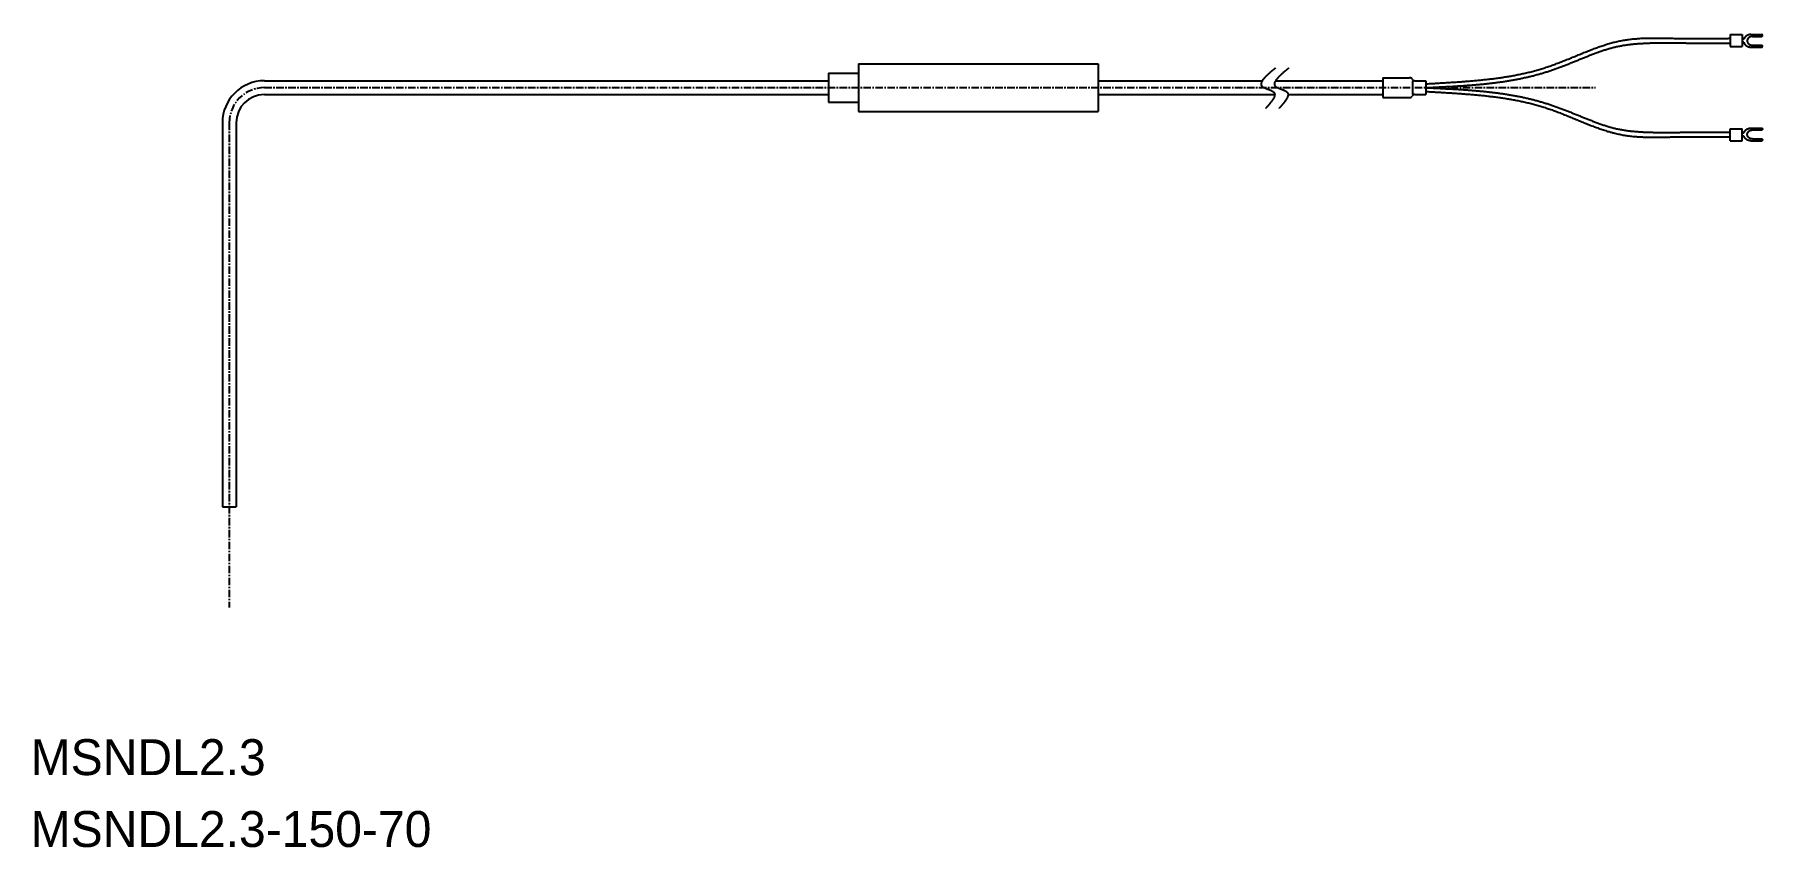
# Model space of a CAD drawing. Extents: x -98 to 191, y 36 to 171.
import ezdxf

# ---------------------------------------------------------------- set-up
doc = ezdxf.new("R2010")
doc.units = 0
doc.linetypes.add('CENTER', pattern=[2, 1.25, -0.25, 0.25, -0.25])
doc.layers.get('0').update_dxf_attribs({"linetype": 'CONTINUOUS'})
doc.layers.add('CENTER', color=1, linetype='CENTER')

msp = doc.modelspace()

# ---------------------------------------------------------------- texts
at = {"color": 7, "linetype": 'CONTINUOUS'}
for s, p in [('MSNDL2.3', (-98.53, 47.77)), ('MSNDL2.3-150-70', (-98.53, 35.77))]:
    msp.add_text(s, height=6, dxfattribs=at).set_placement(p)

# ---------------------------------------------------------------- linework, layer by layer
at = {"color": 7, "linetype": 'CONTINUOUS'}
for p, q in [((185.13, 171.44), (185.13, 169.44)), ((185.13, 171.44), (187.13, 171.44)), ((187.13, 171.44), (187.13, 169.44)), ((187.42, 170.69), (187.13, 170.69)), ((187.4, 170.19), (187.13, 170.19)), ((188.57, 171.45), (190.39, 171.45)), ((188.87, 171.15), (190.39, 171.15)), ((185.13, 169.44), (187.13, 169.44)), ((188.57, 169.35), (190.39, 169.35)), ((188.87, 169.65), (190.39, 169.65)), ((34.63, 164.98), (34.63, 160.18)), ((34.63, 164.98), (39.63, 164.98)), ((39.63, 166.58), (79.63, 166.58)), ((39.63, 166.58), (39.63, 158.58)), ((79.63, 166.58), (79.63, 158.58)), ((-59.52, 163.73), (34.63, 163.73)), ((79.63, 163.73), (107.02, 163.73)), ((109.25, 163.73), (127.13, 163.73)), ((127.13, 164.23), (127.13, 160.93)), ((127.13, 164.23), (131.63, 164.23)), ((132.13, 163.73), (132.13, 161.43)), ((132.5, 163.73), (134.33, 163.73)), ((134.33, 163.73), (134.33, 161.43)), ((-59.52, 161.43), (34.63, 161.43)), ((34.63, 160.18), (39.63, 160.18)), ((79.63, 161.43), (109.11, 161.43)), ((111.34, 161.43), (127.13, 161.43)), ((127.13, 160.93), (131.63, 160.93)), ((132.5, 161.43), (134.33, 161.43)), ((-66.52, 156.73), (-66.52, 92.58)), ((-64.22, 156.73), (-64.22, 92.58)), ((39.63, 158.58), (79.63, 158.58)), ((185.13, 153.72), (185.13, 155.72)), ((185.13, 155.72), (187.13, 155.72)), ((187.13, 153.72), (187.13, 155.72)), ((188.57, 155.81), (190.39, 155.81)), ((185.13, 153.72), (187.13, 153.72)), ((187.4, 154.97), (187.13, 154.97)), ((187.42, 154.47), (187.13, 154.47)), ((188.57, 153.71), (190.39, 153.71)), ((188.87, 155.51), (190.39, 155.51)), ((188.87, 154.01), (190.39, 154.01)), ((-66.52, 92.58), (-64.22, 92.58))]:
    msp.add_line(p, q, dxfattribs=at)
at = {"color": 7}
for points in [[(134.33, 163.21, 0), (134.54, 163.22, 0), (134.74, 163.24, 0), (134.94, 163.25, 0), (135.14, 163.26, 0), (135.35, 163.27, 0), (135.55, 163.28, 0), (135.75, 163.3, 0), (135.95, 163.31, 0), (136.16, 163.32, 0), (136.36, 163.33, 0), (136.56, 163.34, 0), (136.76, 163.36, 0), (136.97, 163.37, 0), (137.17, 163.38, 0), (137.37, 163.39, 0), (137.58, 163.41, 0), (137.78, 163.42, 0), (137.98, 163.43, 0), (138.18, 163.44, 0), (138.39, 163.46, 0), (138.59, 163.47, 0), (138.79, 163.48, 0), (139, 163.5, 0), (139.2, 163.51, 0), (139.4, 163.52, 0), (139.61, 163.54, 0), (139.81, 163.55, 0), (140.01, 163.57, 0), (140.22, 163.58, 0), (140.42, 163.6, 0), (140.62, 163.61, 0), (140.83, 163.63, 0), (141.03, 163.64, 0), (141.23, 163.66, 0), (141.44, 163.67, 0), (141.64, 163.69, 0), (141.84, 163.71, 0), (142.05, 163.72, 0), (142.25, 163.74, 0), (142.45, 163.76, 0), (142.65, 163.78, 0), (142.86, 163.8, 0), (143.06, 163.81, 0), (143.26, 163.83, 0), (143.47, 163.85, 0), (143.67, 163.87, 0), (143.87, 163.89, 0), (144.08, 163.92, 0), (144.28, 163.94, 0), (144.48, 163.96, 0), (144.68, 163.98, 0), (144.89, 164, 0), (145.09, 164.03, 0), (145.29, 164.05, 0), (145.49, 164.08, 0), (145.7, 164.1, 0), (145.9, 164.13, 0), (146.1, 164.16, 0), (146.3, 164.18, 0), (146.5, 164.21, 0), (146.71, 164.24, 0), (146.91, 164.27, 0), (147.11, 164.3, 0), (147.31, 164.33, 0), (147.51, 164.36, 0), (147.71, 164.39, 0), (147.91, 164.42, 0), (148.11, 164.46, 0), (148.31, 164.49, 0), (148.51, 164.52, 0), (148.71, 164.56, 0), (148.91, 164.6, 0), (149.11, 164.63, 0), (149.31, 164.67, 0), (149.51, 164.71, 0), (149.71, 164.75, 0), (149.91, 164.79, 0), (150.11, 164.83, 0), (150.31, 164.87, 0), (150.51, 164.92, 0), (150.71, 164.96, 0), (150.91, 165, 0), (151.1, 165.05, 0), (151.3, 165.1, 0), (151.5, 165.14, 0), (151.7, 165.19, 0), (151.89, 165.24, 0), (152.09, 165.29, 0), (152.29, 165.34, 0), (152.48, 165.4, 0), (152.68, 165.45, 0), (152.87, 165.5, 0), (153.07, 165.56, 0), (153.27, 165.62, 0), (153.46, 165.67, 0), (153.66, 165.73, 0), (153.85, 165.79, 0), (154.04, 165.85, 0), (154.24, 165.91, 0), (154.43, 165.98, 0), (154.63, 166.04, 0), (154.82, 166.11, 0), (155.01, 166.17, 0), (155.2, 166.24, 0), (155.4, 166.31, 0), (155.59, 166.38, 0), (155.78, 166.45, 0), (155.97, 166.52, 0), (156.16, 166.59, 0), (156.36, 166.67, 0), (156.55, 166.74, 0), (156.74, 166.81, 0), (156.93, 166.89, 0), (157.12, 166.96, 0), (157.31, 167.04, 0), (157.5, 167.12, 0), (157.69, 167.19, 0), (157.88, 167.27, 0), (158.07, 167.35, 0), (158.26, 167.42, 0), (158.45, 167.5, 0), (158.64, 167.58, 0), (158.83, 167.66, 0), (159.02, 167.74, 0), (159.21, 167.81, 0), (159.4, 167.89, 0), (159.59, 167.97, 0), (159.78, 168.05, 0), (159.97, 168.13, 0), (160.16, 168.2, 0), (160.34, 168.28, 0), (160.53, 168.36, 0), (160.72, 168.43, 0), (160.91, 168.51, 0), (161.1, 168.59, 0), (161.29, 168.66, 0), (161.48, 168.74, 0), (161.67, 168.81, 0), (161.86, 168.88, 0), (162.05, 168.96, 0), (162.24, 169.03, 0), (162.43, 169.1, 0), (162.62, 169.17, 0), (162.82, 169.24, 0), (163.01, 169.31, 0), (163.2, 169.38, 0), (163.39, 169.44, 0), (163.58, 169.51, 0), (163.77, 169.57, 0), (163.96, 169.64, 0), (164.16, 169.7, 0), (164.35, 169.76, 0), (164.54, 169.82, 0), (164.73, 169.88, 0), (164.93, 169.94, 0), (165.12, 169.99, 0), (165.31, 170.04, 0), (165.51, 170.1, 0), (165.7, 170.15, 0), (165.9, 170.2, 0), (166.09, 170.24, 0), (166.29, 170.29, 0), (166.48, 170.33, 0), (166.68, 170.38, 0), (166.88, 170.42, 0), (167.07, 170.45, 0), (167.27, 170.49, 0), (167.47, 170.53, 0), (167.67, 170.56, 0), (167.87, 170.59, 0), (168.06, 170.62, 0), (168.26, 170.64, 0), (168.46, 170.67, 0), (168.66, 170.69, 0), (168.86, 170.71, 0), (169.06, 170.73, 0), (169.27, 170.75, 0), (169.47, 170.76, 0), (169.67, 170.78, 0), (169.87, 170.79, 0), (170.07, 170.8, 0), (170.27, 170.82, 0), (170.48, 170.82, 0), (170.68, 170.83, 0), (170.88, 170.84, 0), (171.09, 170.85, 0), (171.29, 170.85, 0), (171.49, 170.85, 0), (171.7, 170.86, 0), (171.9, 170.86, 0), (172.11, 170.86, 0), (172.31, 170.86, 0), (172.51, 170.86, 0), (172.72, 170.86, 0), (172.92, 170.86, 0), (173.13, 170.86, 0), (173.33, 170.86, 0), (173.54, 170.85, 0), (173.74, 170.85, 0), (173.95, 170.85, 0), (174.15, 170.84, 0), (174.36, 170.84, 0), (174.56, 170.84, 0), (174.77, 170.83, 0), (174.97, 170.83, 0), (175.18, 170.82, 0), (175.38, 170.82, 0), (175.58, 170.82, 0), (175.79, 170.81, 0), (175.99, 170.81, 0), (176.2, 170.81, 0), (176.4, 170.81, 0), (176.61, 170.8, 0), (176.81, 170.8, 0), (177.01, 170.8, 0), (177.22, 170.8, 0), (177.42, 170.8, 0), (177.62, 170.79, 0), (177.83, 170.79, 0), (178.03, 170.79, 0), (178.24, 170.79, 0), (178.44, 170.79, 0), (178.64, 170.79, 0), (178.85, 170.79, 0), (179.05, 170.79, 0), (179.25, 170.79, 0), (179.45, 170.79, 0), (179.66, 170.79, 0), (179.86, 170.79, 0), (180.06, 170.79, 0), (180.27, 170.79, 0), (180.47, 170.79, 0), (180.67, 170.79, 0), (180.88, 170.79, 0), (181.08, 170.79, 0), (181.28, 170.79, 0), (181.48, 170.79, 0), (181.69, 170.79, 0), (181.89, 170.79, 0), (182.09, 170.8, 0), (182.29, 170.8, 0), (182.5, 170.8, 0), (182.7, 170.8, 0), (182.9, 170.8, 0), (183.1, 170.8, 0), (183.31, 170.8, 0), (183.51, 170.8, 0), (183.71, 170.81, 0), (183.91, 170.81, 0), (184.11, 170.81, 0), (184.32, 170.81, 0), (184.52, 170.81, 0), (184.72, 170.81, 0), (184.92, 170.82, 0), (185.13, 170.82, 0)], [(134.33, 162.58, 0), (134.5, 162.59, 0), (134.66, 162.6, 0), (134.82, 162.6, 0), (134.98, 162.61, 0), (135.14, 162.62, 0), (135.31, 162.63, 0), (135.47, 162.63, 0), (135.63, 162.64, 0), (135.79, 162.65, 0), (135.95, 162.66, 0), (136.12, 162.67, 0), (136.28, 162.67, 0), (136.44, 162.68, 0), (136.6, 162.69, 0), (136.76, 162.7, 0), (136.93, 162.71, 0), (137.09, 162.71, 0), (137.25, 162.72, 0), (137.41, 162.73, 0), (137.57, 162.74, 0), (137.74, 162.75, 0), (137.9, 162.76, 0), (138.06, 162.76, 0), (138.22, 162.77, 0), (138.38, 162.78, 0), (138.54, 162.79, 0), (138.71, 162.8, 0), (138.87, 162.81, 0), (139.03, 162.82, 0), (139.19, 162.83, 0), (139.36, 162.84, 0), (139.52, 162.85, 0), (139.68, 162.86, 0), (139.84, 162.87, 0), (140, 162.88, 0), (140.17, 162.89, 0), (140.33, 162.9, 0), (140.49, 162.91, 0), (140.65, 162.92, 0), (140.81, 162.94, 0), (140.98, 162.95, 0), (141.14, 162.96, 0), (141.3, 162.97, 0), (141.46, 162.98, 0), (141.62, 163, 0), (141.79, 163.01, 0), (141.95, 163.02, 0), (142.11, 163.03, 0), (142.27, 163.05, 0), (142.43, 163.06, 0), (142.6, 163.07, 0), (142.76, 163.09, 0), (142.92, 163.1, 0), (143.08, 163.12, 0), (143.25, 163.13, 0), (143.41, 163.15, 0), (143.57, 163.16, 0), (143.73, 163.18, 0), (143.89, 163.19, 0), (144.06, 163.21, 0), (144.22, 163.23, 0), (144.38, 163.24, 0), (144.54, 163.26, 0), (144.7, 163.28, 0), (144.87, 163.3, 0), (145.03, 163.31, 0), (145.19, 163.33, 0), (145.35, 163.35, 0), (145.51, 163.37, 0), (145.68, 163.39, 0), (145.84, 163.41, 0), (146, 163.43, 0), (146.16, 163.45, 0), (146.32, 163.47, 0), (146.48, 163.49, 0), (146.65, 163.52, 0), (146.81, 163.54, 0), (146.97, 163.56, 0), (147.13, 163.58, 0), (147.29, 163.61, 0), (147.45, 163.63, 0), (147.61, 163.66, 0), (147.77, 163.68, 0), (147.94, 163.71, 0), (148.1, 163.73, 0), (148.26, 163.76, 0), (148.42, 163.79, 0), (148.58, 163.81, 0), (148.74, 163.84, 0), (148.9, 163.87, 0), (149.06, 163.9, 0), (149.22, 163.93, 0), (149.38, 163.96, 0), (149.54, 163.99, 0), (149.7, 164.02, 0), (149.86, 164.05, 0), (150.02, 164.08, 0), (150.18, 164.11, 0), (150.33, 164.14, 0), (150.49, 164.18, 0), (150.65, 164.21, 0), (150.81, 164.25, 0), (150.97, 164.28, 0), (151.13, 164.32, 0), (151.29, 164.35, 0), (151.44, 164.39, 0), (151.6, 164.43, 0), (151.76, 164.46, 0), (151.92, 164.5, 0), (152.07, 164.54, 0), (152.23, 164.58, 0), (152.39, 164.62, 0), (152.54, 164.66, 0), (152.7, 164.7, 0), (152.86, 164.75, 0), (153.01, 164.79, 0), (153.17, 164.83, 0), (153.33, 164.88, 0), (153.48, 164.92, 0), (153.64, 164.97, 0), (153.79, 165.01, 0), (153.95, 165.06, 0), (154.1, 165.11, 0), (154.26, 165.15, 0), (154.41, 165.2, 0), (154.56, 165.25, 0), (154.72, 165.3, 0), (154.87, 165.35, 0), (155.03, 165.4, 0), (155.18, 165.46, 0), (155.33, 165.51, 0), (155.49, 165.56, 0), (155.64, 165.62, 0), (155.79, 165.67, 0), (155.94, 165.72, 0), (156.1, 165.78, 0), (156.25, 165.83, 0), (156.4, 165.89, 0), (156.55, 165.94, 0), (156.71, 166, 0), (156.86, 166.06, 0), (157.01, 166.11, 0), (157.16, 166.17, 0), (157.31, 166.23, 0), (157.46, 166.29, 0), (157.62, 166.35, 0), (157.77, 166.41, 0), (157.92, 166.46, 0), (158.07, 166.52, 0), (158.22, 166.58, 0), (158.37, 166.64, 0), (158.52, 166.7, 0), (158.68, 166.76, 0), (158.83, 166.82, 0), (158.98, 166.88, 0), (159.13, 166.94, 0), (159.28, 167, 0), (159.43, 167.07, 0), (159.58, 167.13, 0), (159.73, 167.19, 0), (159.88, 167.25, 0), (160.03, 167.31, 0), (160.18, 167.37, 0), (160.34, 167.43, 0), (160.49, 167.49, 0), (160.64, 167.55, 0), (160.79, 167.61, 0), (160.94, 167.67, 0), (161.09, 167.74, 0), (161.24, 167.8, 0), (161.39, 167.86, 0), (161.55, 167.92, 0), (161.7, 167.98, 0), (161.85, 168.04, 0), (162, 168.1, 0), (162.15, 168.16, 0), (162.3, 168.21, 0), (162.46, 168.27, 0), (162.61, 168.33, 0), (162.76, 168.39, 0), (162.91, 168.44, 0), (163.07, 168.5, 0), (163.22, 168.56, 0), (163.37, 168.61, 0), (163.52, 168.66, 0), (163.68, 168.72, 0), (163.83, 168.77, 0), (163.99, 168.82, 0), (164.14, 168.87, 0), (164.29, 168.92, 0), (164.45, 168.97, 0), (164.6, 169.02, 0), (164.76, 169.07, 0), (164.91, 169.11, 0), (165.07, 169.16, 0), (165.23, 169.2, 0), (165.38, 169.24, 0), (165.54, 169.28, 0), (165.7, 169.32, 0), (165.85, 169.36, 0), (166.01, 169.4, 0), (166.17, 169.44, 0), (166.33, 169.47, 0), (166.48, 169.5, 0), (166.64, 169.53, 0), (166.8, 169.57, 0), (166.96, 169.59, 0), (167.12, 169.62, 0), (167.28, 169.65, 0), (167.44, 169.68, 0), (167.6, 169.7, 0), (167.76, 169.72, 0), (167.92, 169.75, 0), (168.08, 169.77, 0), (168.25, 169.79, 0), (168.41, 169.81, 0), (168.57, 169.83, 0), (168.73, 169.84, 0), (168.89, 169.86, 0), (169.05, 169.88, 0), (169.22, 169.89, 0), (169.38, 169.91, 0), (169.54, 169.92, 0), (169.7, 169.93, 0), (169.87, 169.94, 0), (170.03, 169.95, 0), (170.19, 169.96, 0), (170.35, 169.97, 0), (170.52, 169.98, 0), (170.68, 169.99, 0), (170.84, 170, 0), (171.01, 170.01, 0), (171.17, 170.01, 0), (171.33, 170.02, 0), (171.49, 170.03, 0), (171.66, 170.03, 0), (171.82, 170.04, 0), (171.98, 170.04, 0), (172.14, 170.05, 0), (172.31, 170.05, 0), (172.47, 170.05, 0), (172.63, 170.06, 0), (172.79, 170.06, 0), (172.96, 170.06, 0), (173.12, 170.06, 0), (173.28, 170.07, 0), (173.44, 170.07, 0), (173.61, 170.07, 0), (173.77, 170.07, 0), (173.93, 170.07, 0), (174.09, 170.07, 0), (174.26, 170.07, 0), (174.42, 170.07, 0), (174.58, 170.07, 0), (174.74, 170.07, 0), (174.9, 170.07, 0), (175.07, 170.07, 0), (175.23, 170.06, 0), (175.39, 170.06, 0), (175.55, 170.06, 0), (175.72, 170.06, 0), (175.88, 170.06, 0), (176.04, 170.06, 0), (176.2, 170.05, 0), (176.36, 170.05, 0), (176.53, 170.05, 0), (176.69, 170.05, 0), (176.85, 170.05, 0), (177.01, 170.04, 0), (177.17, 170.04, 0), (177.34, 170.04, 0), (177.5, 170.04, 0), (177.66, 170.04, 0), (177.82, 170.03, 0), (177.99, 170.03, 0), (178.15, 170.03, 0), (178.31, 170.03, 0), (178.47, 170.03, 0), (178.63, 170.02, 0), (178.8, 170.02, 0), (178.96, 170.02, 0), (179.12, 170.02, 0), (179.28, 170.02, 0), (179.45, 170.02, 0), (179.61, 170.02, 0), (179.77, 170.02, 0), (179.93, 170.02, 0), (180.09, 170.01, 0), (180.26, 170.01, 0), (180.42, 170.01, 0), (180.58, 170.01, 0), (180.74, 170.01, 0), (180.91, 170.01, 0), (181.07, 170.01, 0), (181.23, 170.01, 0), (181.39, 170.01, 0), (181.55, 170.01, 0), (181.72, 170.01, 0), (181.88, 170.01, 0), (182.04, 170.01, 0), (182.2, 170.01, 0), (182.37, 170.01, 0), (182.53, 170.01, 0), (182.69, 170.01, 0), (182.85, 170.02, 0), (183.02, 170.02, 0), (183.18, 170.02, 0), (183.34, 170.02, 0), (183.5, 170.02, 0), (183.67, 170.02, 0), (183.83, 170.02, 0), (183.99, 170.02, 0), (184.15, 170.02, 0), (184.31, 170.02, 0), (184.48, 170.02, 0), (184.64, 170.02, 0), (184.8, 170.02, 0), (184.96, 170.02, 0), (185.13, 170.03, 0)], [(109.23, 165.85, 0), (109.17, 165.8, 0), (109.12, 165.76, 0), (109.06, 165.71, 0), (109.01, 165.67, 0), (108.95, 165.62, 0), (108.9, 165.58, 0), (108.85, 165.53, 0), (108.79, 165.49, 0), (108.74, 165.44, 0), (108.68, 165.4, 0), (108.63, 165.35, 0), (108.58, 165.31, 0), (108.53, 165.26, 0), (108.47, 165.22, 0), (108.42, 165.18, 0), (108.37, 165.13, 0), (108.32, 165.09, 0), (108.27, 165.04, 0), (108.22, 165, 0), (108.17, 164.95, 0), (108.12, 164.91, 0), (108.07, 164.87, 0), (108.02, 164.82, 0), (107.97, 164.78, 0), (107.93, 164.74, 0), (107.88, 164.69, 0), (107.83, 164.65, 0), (107.79, 164.61, 0), (107.74, 164.57, 0), (107.7, 164.52, 0), (107.66, 164.48, 0), (107.62, 164.44, 0), (107.57, 164.4, 0), (107.53, 164.36, 0), (107.49, 164.32, 0), (107.46, 164.27, 0), (107.42, 164.23, 0), (107.38, 164.19, 0), (107.34, 164.15, 0), (107.31, 164.11, 0), (107.28, 164.07, 0), (107.24, 164.03, 0), (107.21, 163.99, 0), (107.18, 163.95, 0), (107.15, 163.92, 0), (107.12, 163.88, 0), (107.09, 163.84, 0), (107.07, 163.8, 0), (107.04, 163.76, 0), (107.02, 163.73, 0), (107, 163.69, 0), (106.98, 163.65, 0), (106.96, 163.62, 0), (106.94, 163.58, 0), (106.92, 163.55, 0), (106.9, 163.51, 0), (106.89, 163.48, 0), (106.88, 163.44, 0), (106.87, 163.41, 0), (106.86, 163.38, 0), (106.85, 163.34, 0), (106.84, 163.31, 0), (106.83, 163.28, 0), (106.83, 163.24, 0), (106.83, 163.21, 0), (106.83, 163.18, 0), (106.83, 163.15, 0), (106.83, 163.12, 0), (106.84, 163.09, 0), (106.84, 163.06, 0), (106.85, 163.03, 0), (106.86, 163.01, 0), (106.87, 162.98, 0), (106.89, 162.95, 0), (106.9, 162.92, 0), (106.92, 162.9, 0), (106.94, 162.87, 0), (106.96, 162.84, 0), (106.98, 162.82, 0), (107.01, 162.8, 0), (107.03, 162.77, 0), (107.06, 162.75, 0), (107.09, 162.73, 0), (107.13, 162.7, 0), (107.16, 162.68, 0), (107.2, 162.66, 0), (107.24, 162.64, 0), (107.28, 162.62, 0), (107.32, 162.6, 0), (107.36, 162.58, 0), (107.4, 162.56, 0), (107.44, 162.54, 0), (107.49, 162.52, 0), (107.54, 162.5, 0), (107.58, 162.48, 0), (107.63, 162.46, 0), (107.68, 162.44, 0), (107.73, 162.42, 0), (107.78, 162.4, 0), (107.82, 162.39, 0), (107.87, 162.37, 0), (107.92, 162.35, 0), (107.97, 162.33, 0), (108.02, 162.31, 0), (108.07, 162.29, 0), (108.12, 162.27, 0), (108.17, 162.26, 0), (108.22, 162.24, 0), (108.27, 162.22, 0), (108.32, 162.2, 0), (108.37, 162.18, 0), (108.41, 162.16, 0), (108.46, 162.14, 0), (108.5, 162.12, 0), (108.55, 162.09, 0), (108.59, 162.07, 0), (108.63, 162.05, 0), (108.67, 162.03, 0), (108.71, 162.01, 0), (108.75, 161.98, 0), (108.79, 161.96, 0), (108.82, 161.94, 0), (108.85, 161.91, 0), (108.88, 161.89, 0), (108.91, 161.86, 0), (108.94, 161.83, 0), (108.96, 161.81, 0), (108.99, 161.78, 0), (109.01, 161.75, 0), (109.03, 161.72, 0), (109.04, 161.69, 0), (109.06, 161.66, 0), (109.07, 161.63, 0), (109.08, 161.6, 0), (109.09, 161.56, 0), (109.1, 161.53, 0), (109.1, 161.5, 0), (109.11, 161.46, 0), (109.11, 161.43, 0), (109.11, 161.39, 0), (109.11, 161.36, 0), (109.1, 161.32, 0), (109.1, 161.28, 0), (109.09, 161.25, 0), (109.08, 161.21, 0), (109.07, 161.17, 0), (109.06, 161.13, 0), (109.05, 161.09, 0), (109.04, 161.05, 0), (109.02, 161.01, 0), (109, 160.97, 0), (108.99, 160.93, 0), (108.97, 160.89, 0), (108.95, 160.85, 0), (108.92, 160.8, 0), (108.9, 160.76, 0), (108.88, 160.72, 0), (108.85, 160.68, 0), (108.83, 160.63, 0), (108.8, 160.59, 0), (108.77, 160.54, 0), (108.74, 160.5, 0), (108.71, 160.45, 0), (108.68, 160.41, 0), (108.65, 160.36, 0), (108.61, 160.32, 0), (108.58, 160.27, 0), (108.54, 160.22, 0), (108.51, 160.18, 0), (108.47, 160.13, 0), (108.43, 160.08, 0), (108.4, 160.04, 0), (108.36, 159.99, 0), (108.32, 159.94, 0), (108.28, 159.89, 0), (108.24, 159.85, 0), (108.2, 159.8, 0), (108.16, 159.75, 0), (108.12, 159.7, 0), (108.08, 159.65, 0), (108.03, 159.6, 0), (107.99, 159.56, 0), (107.95, 159.51, 0), (107.91, 159.46, 0), (107.86, 159.41, 0), (107.82, 159.36, 0), (107.78, 159.31, 0), (107.73, 159.26, 0), (107.69, 159.21, 0), (107.64, 159.16, 0), (107.6, 159.11, 0)], [(111.45, 165.85, 0), (111.4, 165.8, 0), (111.35, 165.76, 0), (111.29, 165.71, 0), (111.24, 165.67, 0), (111.18, 165.62, 0), (111.13, 165.58, 0), (111.07, 165.53, 0), (111.02, 165.49, 0), (110.97, 165.44, 0), (110.91, 165.4, 0), (110.86, 165.35, 0), (110.81, 165.31, 0), (110.75, 165.26, 0), (110.7, 165.22, 0), (110.65, 165.18, 0), (110.6, 165.13, 0), (110.55, 165.09, 0), (110.49, 165.04, 0), (110.44, 165, 0), (110.39, 164.95, 0), (110.35, 164.91, 0), (110.3, 164.87, 0), (110.25, 164.82, 0), (110.2, 164.78, 0), (110.15, 164.74, 0), (110.11, 164.69, 0), (110.06, 164.65, 0), (110.02, 164.61, 0), (109.97, 164.57, 0), (109.93, 164.52, 0), (109.88, 164.48, 0), (109.84, 164.44, 0), (109.8, 164.4, 0), (109.76, 164.36, 0), (109.72, 164.32, 0), (109.68, 164.27, 0), (109.64, 164.23, 0), (109.61, 164.19, 0), (109.57, 164.15, 0), (109.54, 164.11, 0), (109.5, 164.07, 0), (109.47, 164.03, 0), (109.44, 163.99, 0), (109.41, 163.95, 0), (109.38, 163.92, 0), (109.35, 163.88, 0), (109.32, 163.84, 0), (109.3, 163.8, 0), (109.27, 163.76, 0), (109.25, 163.73, 0), (109.22, 163.69, 0), (109.2, 163.65, 0), (109.18, 163.62, 0), (109.16, 163.58, 0), (109.15, 163.55, 0), (109.13, 163.51, 0), (109.12, 163.48, 0), (109.1, 163.44, 0), (109.09, 163.41, 0), (109.08, 163.38, 0), (109.07, 163.34, 0), (109.07, 163.31, 0), (109.06, 163.28, 0), (109.06, 163.24, 0), (109.06, 163.21, 0), (109.06, 163.18, 0), (109.06, 163.15, 0), (109.06, 163.12, 0), (109.06, 163.09, 0), (109.07, 163.06, 0), (109.08, 163.03, 0), (109.09, 163.01, 0), (109.1, 162.98, 0), (109.11, 162.95, 0), (109.13, 162.92, 0), (109.15, 162.9, 0), (109.17, 162.87, 0), (109.19, 162.84, 0), (109.21, 162.82, 0), (109.23, 162.8, 0), (109.26, 162.77, 0), (109.29, 162.75, 0), (109.32, 162.73, 0), (109.35, 162.7, 0), (109.39, 162.68, 0), (109.43, 162.66, 0), (109.46, 162.64, 0), (109.5, 162.62, 0), (109.54, 162.6, 0), (109.58, 162.58, 0), (109.63, 162.56, 0), (109.67, 162.54, 0), (109.72, 162.52, 0), (109.76, 162.5, 0), (109.81, 162.48, 0), (109.86, 162.46, 0), (109.9, 162.44, 0), (109.95, 162.42, 0), (110, 162.4, 0), (110.05, 162.39, 0), (110.1, 162.37, 0), (110.15, 162.35, 0), (110.2, 162.33, 0), (110.25, 162.31, 0), (110.3, 162.29, 0), (110.35, 162.27, 0), (110.4, 162.26, 0), (110.45, 162.24, 0), (110.5, 162.22, 0), (110.55, 162.2, 0), (110.59, 162.18, 0), (110.64, 162.16, 0), (110.69, 162.14, 0), (110.73, 162.12, 0), (110.78, 162.09, 0), (110.82, 162.07, 0), (110.86, 162.05, 0), (110.9, 162.03, 0), (110.94, 162.01, 0), (110.98, 161.98, 0), (111.01, 161.96, 0), (111.05, 161.94, 0), (111.08, 161.91, 0), (111.11, 161.89, 0), (111.14, 161.86, 0), (111.17, 161.83, 0), (111.19, 161.81, 0), (111.21, 161.78, 0), (111.24, 161.75, 0), (111.25, 161.72, 0), (111.27, 161.69, 0), (111.29, 161.66, 0), (111.3, 161.63, 0), (111.31, 161.6, 0), (111.32, 161.56, 0), (111.33, 161.53, 0), (111.33, 161.5, 0), (111.33, 161.46, 0), (111.34, 161.43, 0), (111.34, 161.39, 0), (111.33, 161.36, 0), (111.33, 161.32, 0), (111.33, 161.28, 0), (111.32, 161.25, 0), (111.31, 161.21, 0), (111.3, 161.17, 0), (111.29, 161.13, 0), (111.28, 161.09, 0), (111.26, 161.05, 0), (111.25, 161.01, 0), (111.23, 160.97, 0), (111.21, 160.93, 0), (111.19, 160.89, 0), (111.17, 160.85, 0), (111.15, 160.8, 0), (111.13, 160.76, 0), (111.1, 160.72, 0), (111.08, 160.68, 0), (111.05, 160.63, 0), (111.02, 160.59, 0), (111, 160.54, 0), (110.97, 160.5, 0), (110.94, 160.45, 0), (110.91, 160.41, 0), (110.87, 160.36, 0), (110.84, 160.32, 0), (110.81, 160.27, 0), (110.77, 160.22, 0), (110.74, 160.18, 0), (110.7, 160.13, 0), (110.66, 160.08, 0), (110.62, 160.04, 0), (110.59, 159.99, 0), (110.55, 159.94, 0), (110.51, 159.89, 0), (110.47, 159.85, 0), (110.43, 159.8, 0), (110.39, 159.75, 0), (110.35, 159.7, 0), (110.3, 159.65, 0), (110.26, 159.6, 0), (110.22, 159.56, 0), (110.18, 159.51, 0), (110.13, 159.46, 0), (110.09, 159.41, 0), (110.05, 159.36, 0), (110, 159.31, 0), (109.96, 159.26, 0), (109.92, 159.21, 0), (109.87, 159.16, 0), (109.83, 159.11, 0)], [(134.33, 162.58, 0), (134.5, 162.57, 0), (134.66, 162.57, 0), (134.82, 162.56, 0), (134.98, 162.55, 0), (135.14, 162.54, 0), (135.31, 162.54, 0), (135.47, 162.53, 0), (135.63, 162.52, 0), (135.79, 162.51, 0), (135.95, 162.5, 0), (136.12, 162.5, 0), (136.28, 162.49, 0), (136.44, 162.48, 0), (136.6, 162.47, 0), (136.76, 162.46, 0), (136.93, 162.46, 0), (137.09, 162.45, 0), (137.25, 162.44, 0), (137.41, 162.43, 0), (137.57, 162.42, 0), (137.74, 162.41, 0), (137.9, 162.41, 0), (138.06, 162.4, 0), (138.22, 162.39, 0), (138.38, 162.38, 0), (138.54, 162.37, 0), (138.71, 162.36, 0), (138.87, 162.35, 0), (139.03, 162.34, 0), (139.19, 162.33, 0), (139.36, 162.32, 0), (139.52, 162.31, 0), (139.68, 162.3, 0), (139.84, 162.29, 0), (140, 162.28, 0), (140.17, 162.27, 0), (140.33, 162.26, 0), (140.49, 162.25, 0), (140.65, 162.24, 0), (140.81, 162.23, 0), (140.98, 162.21, 0), (141.14, 162.2, 0), (141.3, 162.19, 0), (141.46, 162.18, 0), (141.62, 162.17, 0), (141.79, 162.15, 0), (141.95, 162.14, 0), (142.11, 162.13, 0), (142.27, 162.11, 0), (142.43, 162.1, 0), (142.6, 162.09, 0), (142.76, 162.07, 0), (142.92, 162.06, 0), (143.08, 162.04, 0), (143.25, 162.03, 0), (143.41, 162.01, 0), (143.57, 162, 0), (143.73, 161.98, 0), (143.89, 161.97, 0), (144.06, 161.95, 0), (144.22, 161.93, 0), (144.38, 161.92, 0), (144.54, 161.9, 0), (144.7, 161.88, 0), (144.87, 161.87, 0), (145.03, 161.85, 0), (145.19, 161.83, 0), (145.35, 161.81, 0), (145.51, 161.79, 0), (145.68, 161.77, 0), (145.84, 161.75, 0), (146, 161.73, 0), (146.16, 161.71, 0), (146.32, 161.69, 0), (146.48, 161.67, 0), (146.65, 161.65, 0), (146.81, 161.62, 0), (146.97, 161.6, 0), (147.13, 161.58, 0), (147.29, 161.55, 0), (147.45, 161.53, 0), (147.61, 161.51, 0), (147.77, 161.48, 0), (147.94, 161.46, 0), (148.1, 161.43, 0), (148.26, 161.4, 0), (148.42, 161.38, 0), (148.58, 161.35, 0), (148.74, 161.32, 0), (148.9, 161.29, 0), (149.06, 161.27, 0), (149.22, 161.24, 0), (149.38, 161.21, 0), (149.54, 161.18, 0), (149.7, 161.15, 0), (149.86, 161.11, 0), (150.02, 161.08, 0), (150.18, 161.05, 0), (150.33, 161.02, 0), (150.49, 160.98, 0), (150.65, 160.95, 0), (150.81, 160.92, 0), (150.97, 160.88, 0), (151.13, 160.85, 0), (151.29, 160.81, 0), (151.44, 160.77, 0), (151.6, 160.74, 0), (151.76, 160.7, 0), (151.92, 160.66, 0), (152.07, 160.62, 0), (152.23, 160.58, 0), (152.39, 160.54, 0), (152.54, 160.5, 0), (152.7, 160.46, 0), (152.86, 160.42, 0), (153.01, 160.37, 0), (153.17, 160.33, 0), (153.33, 160.29, 0), (153.48, 160.24, 0), (153.64, 160.2, 0), (153.79, 160.15, 0), (153.95, 160.1, 0), (154.1, 160.05, 0), (154.26, 160.01, 0), (154.41, 159.96, 0), (154.56, 159.91, 0), (154.72, 159.86, 0), (154.87, 159.81, 0), (155.03, 159.76, 0), (155.18, 159.7, 0), (155.33, 159.65, 0), (155.49, 159.6, 0), (155.64, 159.55, 0), (155.79, 159.49, 0), (155.94, 159.44, 0), (156.1, 159.38, 0), (156.25, 159.33, 0), (156.4, 159.27, 0), (156.55, 159.22, 0), (156.71, 159.16, 0), (156.86, 159.1, 0), (157.01, 159.05, 0), (157.16, 158.99, 0), (157.31, 158.93, 0), (157.46, 158.87, 0), (157.62, 158.81, 0), (157.77, 158.76, 0), (157.92, 158.7, 0), (158.07, 158.64, 0), (158.22, 158.58, 0), (158.37, 158.52, 0), (158.52, 158.46, 0), (158.68, 158.4, 0), (158.83, 158.34, 0), (158.98, 158.28, 0), (159.13, 158.22, 0), (159.28, 158.16, 0), (159.43, 158.1, 0), (159.58, 158.04, 0), (159.73, 157.97, 0), (159.88, 157.91, 0), (160.03, 157.85, 0), (160.18, 157.79, 0), (160.34, 157.73, 0), (160.49, 157.67, 0), (160.64, 157.61, 0), (160.79, 157.55, 0), (160.94, 157.49, 0), (161.09, 157.43, 0), (161.24, 157.37, 0), (161.39, 157.31, 0), (161.55, 157.25, 0), (161.7, 157.19, 0), (161.85, 157.13, 0), (162, 157.07, 0), (162.15, 157.01, 0), (162.3, 156.95, 0), (162.46, 156.89, 0), (162.61, 156.83, 0), (162.76, 156.77, 0), (162.91, 156.72, 0), (163.07, 156.66, 0), (163.22, 156.61, 0), (163.37, 156.55, 0), (163.52, 156.5, 0), (163.68, 156.44, 0), (163.83, 156.39, 0), (163.99, 156.34, 0), (164.14, 156.29, 0), (164.29, 156.24, 0), (164.45, 156.19, 0), (164.6, 156.14, 0), (164.76, 156.09, 0), (164.91, 156.05, 0), (165.07, 156, 0), (165.23, 155.96, 0), (165.38, 155.92, 0), (165.54, 155.88, 0), (165.7, 155.84, 0), (165.85, 155.8, 0), (166.01, 155.76, 0), (166.17, 155.73, 0), (166.33, 155.69, 0), (166.48, 155.66, 0), (166.64, 155.63, 0), (166.8, 155.6, 0), (166.96, 155.57, 0), (167.12, 155.54, 0), (167.28, 155.51, 0), (167.44, 155.49, 0), (167.6, 155.46, 0), (167.76, 155.44, 0), (167.92, 155.42, 0), (168.08, 155.39, 0), (168.25, 155.37, 0), (168.41, 155.35, 0), (168.57, 155.34, 0), (168.73, 155.32, 0), (168.89, 155.3, 0), (169.05, 155.29, 0), (169.22, 155.27, 0), (169.38, 155.26, 0), (169.54, 155.24, 0), (169.7, 155.23, 0), (169.87, 155.22, 0), (170.03, 155.21, 0), (170.19, 155.2, 0), (170.35, 155.19, 0), (170.52, 155.18, 0), (170.68, 155.17, 0), (170.84, 155.16, 0), (171.01, 155.15, 0), (171.17, 155.15, 0), (171.33, 155.14, 0), (171.49, 155.13, 0), (171.66, 155.13, 0), (171.82, 155.12, 0), (171.98, 155.12, 0), (172.14, 155.12, 0), (172.31, 155.11, 0), (172.47, 155.11, 0), (172.63, 155.11, 0), (172.79, 155.1, 0), (172.96, 155.1, 0), (173.12, 155.1, 0), (173.28, 155.1, 0), (173.44, 155.1, 0), (173.61, 155.09, 0), (173.77, 155.09, 0), (173.93, 155.09, 0), (174.09, 155.09, 0), (174.26, 155.09, 0), (174.42, 155.09, 0), (174.58, 155.09, 0), (174.74, 155.09, 0), (174.9, 155.09, 0), (175.07, 155.1, 0), (175.23, 155.1, 0), (175.39, 155.1, 0), (175.55, 155.1, 0), (175.72, 155.1, 0), (175.88, 155.1, 0), (176.04, 155.11, 0), (176.2, 155.11, 0), (176.36, 155.11, 0), (176.53, 155.11, 0), (176.69, 155.11, 0), (176.85, 155.12, 0), (177.01, 155.12, 0), (177.17, 155.12, 0), (177.34, 155.12, 0), (177.5, 155.12, 0), (177.66, 155.13, 0), (177.82, 155.13, 0), (177.99, 155.13, 0), (178.15, 155.13, 0), (178.31, 155.13, 0), (178.47, 155.14, 0), (178.63, 155.14, 0), (178.8, 155.14, 0), (178.96, 155.14, 0), (179.12, 155.14, 0), (179.28, 155.14, 0), (179.45, 155.14, 0), (179.61, 155.14, 0), (179.77, 155.15, 0), (179.93, 155.15, 0), (180.09, 155.15, 0), (180.26, 155.15, 0), (180.42, 155.15, 0), (180.58, 155.15, 0), (180.74, 155.15, 0), (180.91, 155.15, 0), (181.07, 155.15, 0), (181.23, 155.15, 0), (181.39, 155.15, 0), (181.55, 155.15, 0), (181.72, 155.15, 0), (181.88, 155.15, 0), (182.04, 155.15, 0), (182.2, 155.15, 0), (182.37, 155.15, 0), (182.53, 155.15, 0), (182.69, 155.15, 0), (182.85, 155.15, 0), (183.02, 155.15, 0), (183.18, 155.15, 0), (183.34, 155.14, 0), (183.5, 155.14, 0), (183.67, 155.14, 0), (183.83, 155.14, 0), (183.99, 155.14, 0), (184.15, 155.14, 0), (184.31, 155.14, 0), (184.48, 155.14, 0), (184.64, 155.14, 0), (184.8, 155.14, 0), (184.96, 155.14, 0), (185.13, 155.14, 0)], [(134.33, 161.95, 0), (134.54, 161.94, 0), (134.74, 161.93, 0), (134.94, 161.91, 0), (135.14, 161.9, 0), (135.35, 161.89, 0), (135.55, 161.88, 0), (135.75, 161.87, 0), (135.95, 161.85, 0), (136.16, 161.84, 0), (136.36, 161.83, 0), (136.56, 161.82, 0), (136.76, 161.81, 0), (136.97, 161.79, 0), (137.17, 161.78, 0), (137.37, 161.77, 0), (137.58, 161.76, 0), (137.78, 161.74, 0), (137.98, 161.73, 0), (138.18, 161.72, 0), (138.39, 161.7, 0), (138.59, 161.69, 0), (138.79, 161.68, 0), (139, 161.67, 0), (139.2, 161.65, 0), (139.4, 161.64, 0), (139.61, 161.62, 0), (139.81, 161.61, 0), (140.01, 161.6, 0), (140.22, 161.58, 0), (140.42, 161.57, 0), (140.62, 161.55, 0), (140.83, 161.54, 0), (141.03, 161.52, 0), (141.23, 161.5, 0), (141.44, 161.49, 0), (141.64, 161.47, 0), (141.84, 161.46, 0), (142.05, 161.44, 0), (142.25, 161.42, 0), (142.45, 161.4, 0), (142.65, 161.39, 0), (142.86, 161.37, 0), (143.06, 161.35, 0), (143.26, 161.33, 0), (143.47, 161.31, 0), (143.67, 161.29, 0), (143.87, 161.27, 0), (144.08, 161.25, 0), (144.28, 161.22, 0), (144.48, 161.2, 0), (144.68, 161.18, 0), (144.89, 161.16, 0), (145.09, 161.13, 0), (145.29, 161.11, 0), (145.49, 161.08, 0), (145.7, 161.06, 0), (145.9, 161.03, 0), (146.1, 161.01, 0), (146.3, 160.98, 0), (146.5, 160.95, 0), (146.71, 160.92, 0), (146.91, 160.89, 0), (147.11, 160.86, 0), (147.31, 160.83, 0), (147.51, 160.8, 0), (147.71, 160.77, 0), (147.91, 160.74, 0), (148.11, 160.71, 0), (148.31, 160.67, 0), (148.51, 160.64, 0), (148.71, 160.6, 0), (148.91, 160.57, 0), (149.11, 160.53, 0), (149.31, 160.49, 0), (149.51, 160.45, 0), (149.71, 160.41, 0), (149.91, 160.37, 0), (150.11, 160.33, 0), (150.31, 160.29, 0), (150.51, 160.25, 0), (150.71, 160.2, 0), (150.91, 160.16, 0), (151.1, 160.11, 0), (151.3, 160.07, 0), (151.5, 160.02, 0), (151.7, 159.97, 0), (151.89, 159.92, 0), (152.09, 159.87, 0), (152.29, 159.82, 0), (152.48, 159.77, 0), (152.68, 159.71, 0), (152.87, 159.66, 0), (153.07, 159.6, 0), (153.27, 159.55, 0), (153.46, 159.49, 0), (153.66, 159.43, 0), (153.85, 159.37, 0), (154.04, 159.31, 0), (154.24, 159.25, 0), (154.43, 159.18, 0), (154.63, 159.12, 0), (154.82, 159.05, 0), (155.01, 158.99, 0), (155.2, 158.92, 0), (155.4, 158.85, 0), (155.59, 158.78, 0), (155.78, 158.71, 0), (155.97, 158.64, 0), (156.16, 158.57, 0), (156.36, 158.5, 0), (156.55, 158.42, 0), (156.74, 158.35, 0), (156.93, 158.27, 0), (157.12, 158.2, 0), (157.31, 158.12, 0), (157.5, 158.05, 0), (157.69, 157.97, 0), (157.88, 157.89, 0), (158.07, 157.82, 0), (158.26, 157.74, 0), (158.45, 157.66, 0), (158.64, 157.58, 0), (158.83, 157.5, 0), (159.02, 157.43, 0), (159.21, 157.35, 0), (159.4, 157.27, 0), (159.59, 157.19, 0), (159.78, 157.11, 0), (159.97, 157.04, 0), (160.16, 156.96, 0), (160.34, 156.88, 0), (160.53, 156.8, 0), (160.72, 156.73, 0), (160.91, 156.65, 0), (161.1, 156.58, 0), (161.29, 156.5, 0), (161.48, 156.42, 0), (161.67, 156.35, 0), (161.86, 156.28, 0), (162.05, 156.2, 0), (162.24, 156.13, 0), (162.43, 156.06, 0), (162.62, 155.99, 0), (162.82, 155.92, 0), (163.01, 155.85, 0), (163.2, 155.78, 0), (163.39, 155.72, 0), (163.58, 155.65, 0), (163.77, 155.59, 0), (163.96, 155.52, 0), (164.16, 155.46, 0), (164.35, 155.4, 0), (164.54, 155.34, 0), (164.73, 155.28, 0), (164.93, 155.23, 0), (165.12, 155.17, 0), (165.31, 155.12, 0), (165.51, 155.06, 0), (165.7, 155.01, 0), (165.9, 154.96, 0), (166.09, 154.92, 0), (166.29, 154.87, 0), (166.48, 154.83, 0), (166.68, 154.79, 0), (166.88, 154.75, 0), (167.07, 154.71, 0), (167.27, 154.67, 0), (167.47, 154.64, 0), (167.67, 154.6, 0), (167.87, 154.57, 0), (168.06, 154.55, 0), (168.26, 154.52, 0), (168.46, 154.49, 0), (168.66, 154.47, 0), (168.86, 154.45, 0), (169.06, 154.43, 0), (169.27, 154.41, 0), (169.47, 154.4, 0), (169.67, 154.38, 0), (169.87, 154.37, 0), (170.07, 154.36, 0), (170.27, 154.35, 0), (170.48, 154.34, 0), (170.68, 154.33, 0), (170.88, 154.32, 0), (171.09, 154.32, 0), (171.29, 154.31, 0), (171.49, 154.31, 0), (171.7, 154.3, 0), (171.9, 154.3, 0), (172.11, 154.3, 0), (172.31, 154.3, 0), (172.51, 154.3, 0), (172.72, 154.3, 0), (172.92, 154.3, 0), (173.13, 154.3, 0), (173.33, 154.31, 0), (173.54, 154.31, 0), (173.74, 154.31, 0), (173.95, 154.31, 0), (174.15, 154.32, 0), (174.36, 154.32, 0), (174.56, 154.33, 0), (174.77, 154.33, 0), (174.97, 154.33, 0), (175.18, 154.34, 0), (175.38, 154.34, 0), (175.58, 154.34, 0), (175.79, 154.35, 0), (175.99, 154.35, 0), (176.2, 154.35, 0), (176.4, 154.36, 0), (176.61, 154.36, 0), (176.81, 154.36, 0), (177.01, 154.36, 0), (177.22, 154.36, 0), (177.42, 154.37, 0), (177.62, 154.37, 0), (177.83, 154.37, 0), (178.03, 154.37, 0), (178.24, 154.37, 0), (178.44, 154.37, 0), (178.64, 154.37, 0), (178.85, 154.37, 0), (179.05, 154.37, 0), (179.25, 154.37, 0), (179.45, 154.37, 0), (179.66, 154.37, 0), (179.86, 154.37, 0), (180.06, 154.37, 0), (180.27, 154.37, 0), (180.47, 154.37, 0), (180.67, 154.37, 0), (180.88, 154.37, 0), (181.08, 154.37, 0), (181.28, 154.37, 0), (181.48, 154.37, 0), (181.69, 154.37, 0), (181.89, 154.37, 0), (182.09, 154.37, 0), (182.29, 154.37, 0), (182.5, 154.36, 0), (182.7, 154.36, 0), (182.9, 154.36, 0), (183.1, 154.36, 0), (183.31, 154.36, 0), (183.51, 154.36, 0), (183.71, 154.36, 0), (183.91, 154.35, 0), (184.11, 154.35, 0), (184.32, 154.35, 0), (184.52, 154.35, 0), (184.72, 154.35, 0), (184.92, 154.35, 0), (185.13, 154.34, 0)]]:
    msp.add_polyline3d(points, dxfattribs=at)
at = {"color": 7, "linetype": 'CONTINUOUS'}
for points in [[(187.4, 170.19, 0), (187.4, 170.17, 0), (187.4, 170.15, 0), (187.41, 170.12, 0), (187.42, 170.09, 0), (187.43, 170.07, 0), (187.44, 170.05, 0), (187.45, 170.02, 0), (187.46, 170, 0), (187.47, 169.98, 0), (187.49, 169.95, 0), (187.5, 169.93, 0), (187.51, 169.91, 0), (187.53, 169.88, 0), (187.54, 169.86, 0), (187.56, 169.84, 0), (187.57, 169.82, 0), (187.59, 169.79, 0), (187.61, 169.77, 0), (187.62, 169.75, 0), (187.64, 169.73, 0), (187.66, 169.71, 0), (187.68, 169.7, 0), (187.7, 169.67, 0), (187.72, 169.66, 0), (187.74, 169.64, 0), (187.77, 169.62, 0), (187.79, 169.6, 0), (187.81, 169.59, 0), (187.83, 169.57, 0), (187.86, 169.56, 0), (187.88, 169.54, 0), (187.9, 169.53, 0), (187.93, 169.51, 0), (187.96, 169.5, 0), (187.98, 169.49, 0), (188, 169.47, 0), (188.03, 169.46, 0), (188.06, 169.45, 0), (188.08, 169.44, 0), (188.11, 169.43, 0), (188.14, 169.42, 0), (188.17, 169.41, 0), (188.2, 169.4, 0), (188.22, 169.39, 0), (188.25, 169.39, 0), (188.28, 169.38, 0), (188.31, 169.38, 0), (188.34, 169.37, 0), (188.36, 169.36, 0), (188.39, 169.36, 0), (188.43, 169.36, 0), (188.45, 169.35, 0), (188.48, 169.35, 0), (188.51, 169.35, 0), (188.54, 169.35, 0), (188.57, 169.35, 0)], [(188.57, 171.45, 0), (188.54, 171.45, 0), (188.51, 171.45, 0), (188.48, 171.45, 0), (188.46, 171.45, 0), (188.43, 171.44, 0), (188.4, 171.44, 0), (188.37, 171.43, 0), (188.34, 171.43, 0), (188.31, 171.42, 0), (188.28, 171.42, 0), (188.25, 171.41, 0), (188.22, 171.4, 0), (188.2, 171.4, 0), (188.17, 171.39, 0), (188.14, 171.38, 0), (188.11, 171.37, 0), (188.09, 171.36, 0), (188.06, 171.35, 0), (188.03, 171.34, 0), (188.01, 171.33, 0), (187.98, 171.31, 0), (187.96, 171.3, 0), (187.93, 171.29, 0), (187.9, 171.27, 0), (187.88, 171.26, 0), (187.86, 171.24, 0), (187.83, 171.23, 0), (187.81, 171.21, 0), (187.79, 171.2, 0), (187.76, 171.18, 0), (187.74, 171.16, 0), (187.72, 171.14, 0), (187.7, 171.12, 0), (187.68, 171.11, 0), (187.66, 171.09, 0), (187.64, 171.07, 0), (187.62, 171.05, 0), (187.61, 171.02, 0), (187.59, 171, 0), (187.57, 170.98, 0), (187.56, 170.96, 0), (187.54, 170.94, 0), (187.53, 170.92, 0), (187.51, 170.89, 0), (187.5, 170.87, 0), (187.49, 170.85, 0), (187.47, 170.82, 0), (187.46, 170.8, 0), (187.45, 170.78, 0), (187.44, 170.76, 0), (187.43, 170.73, 0), (187.42, 170.7, 0), (187.42, 170.69, 0)], [(188.87, 171.15, 0), (188.85, 171.15, 0), (188.83, 171.15, 0), (188.8, 171.15, 0), (188.78, 171.15, 0), (188.76, 171.14, 0), (188.74, 171.14, 0), (188.72, 171.14, 0), (188.69, 171.14, 0), (188.67, 171.13, 0), (188.65, 171.13, 0), (188.63, 171.12, 0), (188.61, 171.12, 0), (188.59, 171.11, 0), (188.57, 171.11, 0), (188.55, 171.1, 0), (188.52, 171.09, 0), (188.5, 171.08, 0), (188.49, 171.08, 0), (188.47, 171.07, 0), (188.45, 171.06, 0), (188.43, 171.05, 0), (188.41, 171.04, 0), (188.39, 171.03, 0), (188.37, 171.02, 0), (188.35, 171.01, 0), (188.33, 171, 0), (188.32, 170.99, 0), (188.3, 170.98, 0), (188.28, 170.97, 0), (188.27, 170.95, 0), (188.25, 170.94, 0), (188.23, 170.93, 0), (188.22, 170.92, 0), (188.2, 170.9, 0), (188.19, 170.89, 0), (188.18, 170.87, 0), (188.16, 170.86, 0), (188.15, 170.85, 0), (188.13, 170.83, 0), (188.12, 170.82, 0), (188.11, 170.8, 0), (188.1, 170.79, 0), (188.09, 170.77, 0), (188.08, 170.75, 0), (188.07, 170.74, 0), (188.06, 170.72, 0), (188.05, 170.7, 0), (188.04, 170.69, 0), (188.03, 170.67, 0), (188.02, 170.65, 0), (188.02, 170.63, 0), (188.01, 170.62, 0), (188, 170.6, 0), (188, 170.58, 0), (187.99, 170.56, 0), (187.99, 170.55, 0), (187.98, 170.53, 0), (187.98, 170.51, 0), (187.98, 170.49, 0), (187.98, 170.47, 0), (187.97, 170.45, 0), (187.97, 170.44, 0), (187.97, 170.42, 0), (187.97, 170.4, 0), (187.97, 170.38, 0), (187.97, 170.36, 0), (187.97, 170.34, 0), (187.97, 170.33, 0), (187.98, 170.31, 0), (187.98, 170.29, 0), (187.98, 170.27, 0), (187.99, 170.25, 0), (187.99, 170.23, 0), (188, 170.22, 0), (188, 170.2, 0), (188.01, 170.18, 0), (188.02, 170.16, 0), (188.02, 170.15, 0), (188.03, 170.13, 0), (188.04, 170.11, 0), (188.05, 170.09, 0), (188.06, 170.08, 0), (188.07, 170.06, 0), (188.08, 170.05, 0), (188.09, 170.03, 0), (188.1, 170.01, 0), (188.11, 170, 0), (188.12, 169.98, 0), (188.13, 169.97, 0), (188.15, 169.95, 0), (188.16, 169.94, 0), (188.18, 169.92, 0), (188.19, 169.91, 0), (188.2, 169.9, 0), (188.22, 169.88, 0), (188.23, 169.87, 0), (188.25, 169.86, 0), (188.27, 169.84, 0), (188.28, 169.83, 0), (188.3, 169.82, 0), (188.32, 169.81, 0), (188.33, 169.8, 0), (188.35, 169.79, 0), (188.37, 169.78, 0), (188.39, 169.77, 0), (188.41, 169.76, 0), (188.43, 169.75, 0), (188.45, 169.74, 0), (188.47, 169.73, 0), (188.49, 169.72, 0), (188.51, 169.71, 0), (188.53, 169.71, 0), (188.55, 169.7, 0), (188.57, 169.69, 0), (188.59, 169.69, 0), (188.61, 169.68, 0), (188.63, 169.68, 0), (188.65, 169.67, 0), (188.67, 169.67, 0), (188.7, 169.67, 0), (188.72, 169.66, 0), (188.74, 169.66, 0), (188.76, 169.65, 0), (188.78, 169.65, 0), (188.81, 169.65, 0), (188.83, 169.65, 0), (188.85, 169.65, 0), (188.87, 169.65, 0)], [(190.39, 171.15, 0), (190.39, 171.15, 0), (190.39, 171.15, 0), (190.4, 171.15, 0), (190.4, 171.15, 0), (190.4, 171.15, 0), (190.41, 171.15, 0), (190.41, 171.15, 0), (190.41, 171.15, 0), (190.41, 171.15, 0), (190.42, 171.15, 0), (190.42, 171.15, 0), (190.42, 171.16, 0), (190.43, 171.16, 0), (190.43, 171.16, 0), (190.43, 171.16, 0), (190.43, 171.16, 0), (190.44, 171.16, 0), (190.44, 171.16, 0), (190.44, 171.17, 0), (190.44, 171.17, 0), (190.45, 171.17, 0), (190.45, 171.17, 0), (190.45, 171.17, 0), (190.45, 171.18, 0), (190.45, 171.18, 0), (190.46, 171.18, 0), (190.46, 171.18, 0), (190.46, 171.18, 0), (190.47, 171.19, 0), (190.47, 171.19, 0), (190.47, 171.19, 0), (190.47, 171.19, 0), (190.47, 171.2, 0), (190.48, 171.2, 0), (190.48, 171.2, 0), (190.48, 171.2, 0), (190.48, 171.21, 0), (190.48, 171.21, 0), (190.48, 171.21, 0), (190.49, 171.22, 0), (190.49, 171.22, 0), (190.49, 171.22, 0), (190.49, 171.23, 0), (190.49, 171.23, 0), (190.49, 171.23, 0), (190.5, 171.24, 0), (190.5, 171.24, 0), (190.5, 171.24, 0), (190.5, 171.25, 0), (190.5, 171.25, 0), (190.5, 171.25, 0), (190.5, 171.26, 0), (190.5, 171.26, 0), (190.5, 171.26, 0), (190.51, 171.27, 0), (190.51, 171.27, 0), (190.51, 171.27, 0), (190.51, 171.28, 0), (190.5, 171.28, 0), (190.5, 171.29, 0), (190.51, 171.29, 0), (190.51, 171.29, 0), (190.51, 171.3, 0), (190.51, 171.3, 0), (190.51, 171.3, 0), (190.51, 171.31, 0), (190.51, 171.31, 0), (190.51, 171.32, 0), (190.51, 171.32, 0), (190.51, 171.32, 0), (190.51, 171.33, 0), (190.5, 171.33, 0), (190.5, 171.33, 0), (190.5, 171.33, 0), (190.5, 171.34, 0), (190.5, 171.35, 0), (190.5, 171.35, 0), (190.5, 171.35, 0), (190.5, 171.35, 0), (190.5, 171.36, 0), (190.5, 171.36, 0), (190.49, 171.36, 0), (190.49, 171.37, 0), (190.49, 171.37, 0), (190.49, 171.37, 0), (190.49, 171.38, 0), (190.49, 171.38, 0), (190.49, 171.38, 0), (190.48, 171.39, 0), (190.48, 171.39, 0), (190.48, 171.39, 0), (190.48, 171.4, 0), (190.48, 171.4, 0), (190.47, 171.4, 0), (190.47, 171.4, 0), (190.47, 171.41, 0), (190.47, 171.41, 0), (190.47, 171.41, 0), (190.46, 171.41, 0), (190.46, 171.42, 0), (190.46, 171.42, 0), (190.46, 171.42, 0), (190.46, 171.42, 0), (190.45, 171.42, 0), (190.45, 171.43, 0), (190.45, 171.43, 0), (190.45, 171.43, 0), (190.44, 171.43, 0), (190.44, 171.43, 0), (190.44, 171.44, 0), (190.43, 171.44, 0), (190.43, 171.44, 0), (190.43, 171.44, 0), (190.42, 171.44, 0), (190.42, 171.44, 0), (190.42, 171.44, 0), (190.42, 171.44, 0), (190.41, 171.44, 0), (190.41, 171.45, 0), (190.41, 171.45, 0), (190.4, 171.45, 0), (190.4, 171.45, 0), (190.4, 171.45, 0), (190.4, 171.45, 0), (190.39, 171.45, 0), (190.39, 171.45, 0), (190.39, 171.45, 0), (190.39, 171.45, 0)], [(190.39, 169.35, 0), (190.39, 169.35, 0), (190.39, 169.35, 0), (190.4, 169.35, 0), (190.4, 169.35, 0), (190.4, 169.35, 0), (190.4, 169.35, 0), (190.41, 169.35, 0), (190.41, 169.35, 0), (190.41, 169.35, 0), (190.41, 169.35, 0), (190.42, 169.35, 0), (190.42, 169.36, 0), (190.42, 169.36, 0), (190.43, 169.36, 0), (190.43, 169.36, 0), (190.43, 169.36, 0), (190.43, 169.36, 0), (190.44, 169.36, 0), (190.44, 169.36, 0), (190.44, 169.37, 0), (190.45, 169.37, 0), (190.45, 169.37, 0), (190.45, 169.37, 0), (190.45, 169.38, 0), (190.46, 169.38, 0), (190.46, 169.38, 0), (190.46, 169.38, 0), (190.46, 169.38, 0), (190.47, 169.39, 0), (190.47, 169.39, 0), (190.47, 169.39, 0), (190.47, 169.39, 0), (190.47, 169.4, 0), (190.48, 169.4, 0), (190.48, 169.4, 0), (190.48, 169.41, 0), (190.48, 169.41, 0), (190.48, 169.41, 0), (190.49, 169.41, 0), (190.49, 169.42, 0), (190.49, 169.42, 0), (190.49, 169.42, 0), (190.49, 169.43, 0), (190.49, 169.43, 0), (190.49, 169.43, 0), (190.49, 169.44, 0), (190.5, 169.44, 0), (190.5, 169.44, 0), (190.5, 169.44, 0), (190.5, 169.45, 0), (190.5, 169.45, 0), (190.5, 169.45, 0), (190.5, 169.46, 0), (190.5, 169.46, 0), (190.5, 169.47, 0), (190.5, 169.47, 0), (190.51, 169.47, 0), (190.51, 169.48, 0), (190.51, 169.48, 0), (190.51, 169.49, 0), (190.51, 169.49, 0), (190.51, 169.49, 0), (190.51, 169.5, 0), (190.51, 169.5, 0), (190.51, 169.51, 0), (190.5, 169.51, 0), (190.51, 169.51, 0), (190.51, 169.52, 0), (190.51, 169.52, 0), (190.5, 169.52, 0), (190.5, 169.53, 0), (190.5, 169.53, 0), (190.5, 169.53, 0), (190.5, 169.54, 0), (190.5, 169.54, 0), (190.5, 169.54, 0), (190.5, 169.55, 0), (190.5, 169.55, 0), (190.5, 169.55, 0), (190.5, 169.56, 0), (190.5, 169.56, 0), (190.49, 169.57, 0), (190.49, 169.57, 0), (190.49, 169.57, 0), (190.49, 169.57, 0), (190.49, 169.58, 0), (190.49, 169.58, 0), (190.49, 169.58, 0), (190.48, 169.59, 0), (190.48, 169.59, 0), (190.48, 169.59, 0), (190.48, 169.6, 0), (190.48, 169.6, 0), (190.47, 169.6, 0), (190.47, 169.6, 0), (190.47, 169.6, 0), (190.47, 169.61, 0), (190.46, 169.61, 0), (190.46, 169.61, 0), (190.46, 169.62, 0), (190.46, 169.62, 0), (190.46, 169.62, 0), (190.46, 169.62, 0), (190.45, 169.62, 0), (190.45, 169.63, 0), (190.45, 169.63, 0), (190.45, 169.63, 0), (190.44, 169.63, 0), (190.44, 169.63, 0), (190.44, 169.63, 0), (190.44, 169.64, 0), (190.43, 169.64, 0), (190.43, 169.64, 0), (190.43, 169.64, 0), (190.42, 169.64, 0), (190.42, 169.64, 0), (190.42, 169.65, 0), (190.41, 169.65, 0), (190.41, 169.65, 0), (190.41, 169.65, 0), (190.41, 169.65, 0), (190.4, 169.65, 0), (190.4, 169.65, 0), (190.4, 169.65, 0), (190.39, 169.65, 0), (190.39, 169.65, 0), (190.39, 169.65, 0), (190.39, 169.65, 0)], [(187.4, 154.97, 0), (187.4, 154.99, 0), (187.4, 155.02, 0), (187.41, 155.04, 0), (187.42, 155.07, 0), (187.43, 155.09, 0), (187.44, 155.12, 0), (187.45, 155.14, 0), (187.46, 155.16, 0), (187.47, 155.19, 0), (187.49, 155.21, 0), (187.5, 155.24, 0), (187.51, 155.26, 0), (187.53, 155.28, 0), (187.54, 155.3, 0), (187.56, 155.32, 0), (187.57, 155.35, 0), (187.59, 155.37, 0), (187.61, 155.39, 0), (187.62, 155.41, 0), (187.64, 155.43, 0), (187.66, 155.45, 0), (187.68, 155.47, 0), (187.7, 155.49, 0), (187.72, 155.51, 0), (187.74, 155.52, 0), (187.77, 155.54, 0), (187.79, 155.56, 0), (187.81, 155.57, 0), (187.83, 155.59, 0), (187.86, 155.61, 0), (187.88, 155.62, 0), (187.9, 155.64, 0), (187.93, 155.65, 0), (187.96, 155.66, 0), (187.98, 155.68, 0), (188, 155.69, 0), (188.03, 155.7, 0), (188.06, 155.71, 0), (188.08, 155.72, 0), (188.11, 155.73, 0), (188.14, 155.74, 0), (188.17, 155.75, 0), (188.2, 155.76, 0), (188.22, 155.77, 0), (188.25, 155.77, 0), (188.28, 155.78, 0), (188.31, 155.79, 0), (188.34, 155.79, 0), (188.36, 155.8, 0), (188.39, 155.8, 0), (188.43, 155.8, 0), (188.45, 155.81, 0), (188.48, 155.81, 0), (188.51, 155.81, 0), (188.54, 155.81, 0), (188.57, 155.81, 0)], [(190.39, 155.81, 0), (190.39, 155.81, 0), (190.39, 155.81, 0), (190.4, 155.81, 0), (190.4, 155.81, 0), (190.4, 155.81, 0), (190.4, 155.81, 0), (190.41, 155.81, 0), (190.41, 155.81, 0), (190.41, 155.81, 0), (190.41, 155.81, 0), (190.42, 155.81, 0), (190.42, 155.81, 0), (190.42, 155.8, 0), (190.43, 155.8, 0), (190.43, 155.8, 0), (190.43, 155.8, 0), (190.43, 155.8, 0), (190.44, 155.8, 0), (190.44, 155.8, 0), (190.44, 155.8, 0), (190.45, 155.79, 0), (190.45, 155.79, 0), (190.45, 155.79, 0), (190.45, 155.79, 0), (190.46, 155.78, 0), (190.46, 155.78, 0), (190.46, 155.78, 0), (190.46, 155.78, 0), (190.47, 155.78, 0), (190.47, 155.77, 0), (190.47, 155.77, 0), (190.47, 155.77, 0), (190.47, 155.77, 0), (190.48, 155.76, 0), (190.48, 155.76, 0), (190.48, 155.76, 0), (190.48, 155.75, 0), (190.48, 155.75, 0), (190.49, 155.75, 0), (190.49, 155.75, 0), (190.49, 155.74, 0), (190.49, 155.74, 0), (190.49, 155.74, 0), (190.49, 155.73, 0), (190.49, 155.73, 0), (190.49, 155.73, 0), (190.5, 155.72, 0), (190.5, 155.72, 0), (190.5, 155.72, 0), (190.5, 155.71, 0), (190.5, 155.71, 0), (190.5, 155.71, 0), (190.5, 155.7, 0), (190.5, 155.7, 0), (190.5, 155.69, 0), (190.5, 155.69, 0), (190.51, 155.69, 0), (190.51, 155.68, 0), (190.51, 155.68, 0), (190.51, 155.68, 0), (190.51, 155.67, 0), (190.51, 155.67, 0), (190.51, 155.66, 0), (190.51, 155.66, 0), (190.51, 155.66, 0), (190.5, 155.65, 0), (190.51, 155.65, 0), (190.51, 155.65, 0), (190.51, 155.64, 0), (190.5, 155.64, 0), (190.5, 155.63, 0), (190.5, 155.63, 0), (190.5, 155.63, 0), (190.5, 155.62, 0), (190.5, 155.62, 0), (190.5, 155.62, 0), (190.5, 155.62, 0), (190.5, 155.61, 0), (190.5, 155.61, 0), (190.5, 155.6, 0), (190.5, 155.6, 0), (190.49, 155.6, 0), (190.49, 155.59, 0), (190.49, 155.59, 0), (190.49, 155.59, 0), (190.49, 155.58, 0), (190.49, 155.58, 0), (190.49, 155.58, 0), (190.48, 155.57, 0), (190.48, 155.57, 0), (190.48, 155.57, 0), (190.48, 155.57, 0), (190.48, 155.56, 0), (190.47, 155.56, 0), (190.47, 155.56, 0), (190.47, 155.56, 0), (190.47, 155.55, 0), (190.46, 155.55, 0), (190.46, 155.55, 0), (190.46, 155.55, 0), (190.46, 155.54, 0), (190.46, 155.54, 0), (190.46, 155.54, 0), (190.45, 155.54, 0), (190.45, 155.53, 0), (190.45, 155.53, 0), (190.45, 155.53, 0), (190.44, 155.53, 0), (190.44, 155.53, 0), (190.44, 155.53, 0), (190.44, 155.52, 0), (190.43, 155.52, 0), (190.43, 155.52, 0), (190.43, 155.52, 0), (190.42, 155.52, 0), (190.42, 155.52, 0), (190.42, 155.52, 0), (190.41, 155.52, 0), (190.41, 155.52, 0), (190.41, 155.52, 0), (190.41, 155.51, 0), (190.4, 155.51, 0), (190.4, 155.52, 0), (190.4, 155.51, 0), (190.39, 155.51, 0), (190.39, 155.51, 0), (190.39, 155.51, 0), (190.39, 155.51, 0)], [(188.57, 153.71, 0), (188.54, 153.71, 0), (188.51, 153.71, 0), (188.48, 153.72, 0), (188.46, 153.72, 0), (188.43, 153.72, 0), (188.4, 153.72, 0), (188.37, 153.73, 0), (188.34, 153.73, 0), (188.31, 153.74, 0), (188.28, 153.74, 0), (188.25, 153.75, 0), (188.22, 153.76, 0), (188.2, 153.77, 0), (188.17, 153.77, 0), (188.14, 153.78, 0), (188.11, 153.79, 0), (188.09, 153.8, 0), (188.06, 153.81, 0), (188.03, 153.82, 0), (188.01, 153.83, 0), (187.98, 153.85, 0), (187.96, 153.86, 0), (187.93, 153.87, 0), (187.9, 153.89, 0), (187.88, 153.9, 0), (187.86, 153.92, 0), (187.83, 153.93, 0), (187.81, 153.95, 0), (187.79, 153.97, 0), (187.76, 153.98, 0), (187.74, 154, 0), (187.72, 154.02, 0), (187.7, 154.04, 0), (187.68, 154.06, 0), (187.66, 154.08, 0), (187.64, 154.1, 0), (187.62, 154.12, 0), (187.61, 154.14, 0), (187.59, 154.16, 0), (187.57, 154.18, 0), (187.56, 154.2, 0), (187.54, 154.22, 0), (187.53, 154.24, 0), (187.51, 154.27, 0), (187.5, 154.29, 0), (187.49, 154.31, 0), (187.47, 154.34, 0), (187.46, 154.36, 0), (187.45, 154.38, 0), (187.44, 154.41, 0), (187.43, 154.43, 0), (187.42, 154.46, 0), (187.42, 154.47, 0)], [(188.87, 154.01, 0), (188.85, 154.01, 0), (188.83, 154.01, 0), (188.8, 154.01, 0), (188.78, 154.01, 0), (188.76, 154.02, 0), (188.74, 154.02, 0), (188.72, 154.02, 0), (188.69, 154.03, 0), (188.67, 154.03, 0), (188.65, 154.03, 0), (188.63, 154.04, 0), (188.61, 154.04, 0), (188.59, 154.05, 0), (188.57, 154.06, 0), (188.55, 154.06, 0), (188.52, 154.07, 0), (188.5, 154.08, 0), (188.49, 154.08, 0), (188.47, 154.09, 0), (188.45, 154.1, 0), (188.43, 154.11, 0), (188.41, 154.12, 0), (188.39, 154.13, 0), (188.37, 154.14, 0), (188.35, 154.15, 0), (188.33, 154.16, 0), (188.32, 154.17, 0), (188.3, 154.18, 0), (188.28, 154.19, 0), (188.27, 154.21, 0), (188.25, 154.22, 0), (188.23, 154.23, 0), (188.22, 154.24, 0), (188.2, 154.26, 0), (188.19, 154.27, 0), (188.18, 154.29, 0), (188.16, 154.3, 0), (188.15, 154.32, 0), (188.13, 154.33, 0), (188.12, 154.34, 0), (188.11, 154.36, 0), (188.1, 154.38, 0), (188.09, 154.39, 0), (188.08, 154.41, 0), (188.07, 154.43, 0), (188.06, 154.44, 0), (188.05, 154.46, 0), (188.04, 154.48, 0), (188.03, 154.49, 0), (188.02, 154.51, 0), (188.02, 154.53, 0), (188.01, 154.55, 0), (188, 154.56, 0), (188, 154.58, 0), (187.99, 154.6, 0), (187.99, 154.62, 0), (187.98, 154.63, 0), (187.98, 154.65, 0), (187.98, 154.67, 0), (187.98, 154.69, 0), (187.97, 154.71, 0), (187.97, 154.73, 0), (187.97, 154.74, 0), (187.97, 154.76, 0), (187.97, 154.78, 0), (187.97, 154.8, 0), (187.97, 154.82, 0), (187.97, 154.84, 0), (187.98, 154.85, 0), (187.98, 154.87, 0), (187.98, 154.89, 0), (187.99, 154.91, 0), (187.99, 154.93, 0), (188, 154.95, 0), (188, 154.96, 0), (188.01, 154.98, 0), (188.02, 155, 0), (188.02, 155.02, 0), (188.03, 155.03, 0), (188.04, 155.05, 0), (188.05, 155.07, 0), (188.06, 155.08, 0), (188.07, 155.1, 0), (188.08, 155.12, 0), (188.09, 155.13, 0), (188.1, 155.15, 0), (188.11, 155.16, 0), (188.12, 155.18, 0), (188.13, 155.2, 0), (188.15, 155.21, 0), (188.16, 155.22, 0), (188.18, 155.24, 0), (188.19, 155.25, 0), (188.2, 155.27, 0), (188.22, 155.28, 0), (188.23, 155.29, 0), (188.25, 155.31, 0), (188.27, 155.32, 0), (188.28, 155.33, 0), (188.3, 155.34, 0), (188.32, 155.35, 0), (188.33, 155.36, 0), (188.35, 155.38, 0), (188.37, 155.38, 0), (188.39, 155.4, 0), (188.41, 155.4, 0), (188.43, 155.41, 0), (188.45, 155.42, 0), (188.47, 155.43, 0), (188.49, 155.44, 0), (188.51, 155.45, 0), (188.53, 155.45, 0), (188.55, 155.46, 0), (188.57, 155.47, 0), (188.59, 155.48, 0), (188.61, 155.48, 0), (188.63, 155.48, 0), (188.65, 155.49, 0), (188.67, 155.49, 0), (188.7, 155.5, 0), (188.72, 155.5, 0), (188.74, 155.5, 0), (188.76, 155.51, 0), (188.78, 155.51, 0), (188.81, 155.51, 0), (188.83, 155.51, 0), (188.85, 155.51, 0), (188.87, 155.51, 0)], [(190.39, 154.01, 0), (190.39, 154.01, 0), (190.39, 154.01, 0), (190.4, 154.01, 0), (190.4, 154.01, 0), (190.4, 154.01, 0), (190.41, 154.01, 0), (190.41, 154.01, 0), (190.41, 154.01, 0), (190.41, 154.01, 0), (190.42, 154.01, 0), (190.42, 154.01, 0), (190.42, 154.01, 0), (190.43, 154.01, 0), (190.43, 154, 0), (190.43, 154, 0), (190.43, 154, 0), (190.44, 154, 0), (190.44, 154, 0), (190.44, 154, 0), (190.44, 153.99, 0), (190.45, 153.99, 0), (190.45, 153.99, 0), (190.45, 153.99, 0), (190.45, 153.99, 0), (190.45, 153.98, 0), (190.46, 153.98, 0), (190.46, 153.98, 0), (190.46, 153.98, 0), (190.47, 153.97, 0), (190.47, 153.97, 0), (190.47, 153.97, 0), (190.47, 153.97, 0), (190.47, 153.96, 0), (190.48, 153.96, 0), (190.48, 153.96, 0), (190.48, 153.96, 0), (190.48, 153.95, 0), (190.48, 153.95, 0), (190.48, 153.95, 0), (190.49, 153.94, 0), (190.49, 153.94, 0), (190.49, 153.94, 0), (190.49, 153.93, 0), (190.49, 153.93, 0), (190.49, 153.93, 0), (190.5, 153.93, 0), (190.5, 153.92, 0), (190.5, 153.92, 0), (190.5, 153.92, 0), (190.5, 153.91, 0), (190.5, 153.91, 0), (190.5, 153.91, 0), (190.5, 153.9, 0), (190.5, 153.9, 0), (190.51, 153.9, 0), (190.51, 153.89, 0), (190.51, 153.89, 0), (190.51, 153.88, 0), (190.5, 153.88, 0), (190.5, 153.88, 0), (190.51, 153.87, 0), (190.51, 153.87, 0), (190.51, 153.87, 0), (190.51, 153.86, 0), (190.51, 153.86, 0), (190.51, 153.85, 0), (190.51, 153.85, 0), (190.51, 153.85, 0), (190.51, 153.84, 0), (190.51, 153.84, 0), (190.51, 153.84, 0), (190.5, 153.83, 0), (190.5, 153.83, 0), (190.5, 153.83, 0), (190.5, 153.82, 0), (190.5, 153.82, 0), (190.5, 153.81, 0), (190.5, 153.81, 0), (190.5, 153.81, 0), (190.5, 153.81, 0), (190.5, 153.8, 0), (190.49, 153.8, 0), (190.49, 153.79, 0), (190.49, 153.79, 0), (190.49, 153.79, 0), (190.49, 153.78, 0), (190.49, 153.78, 0), (190.49, 153.78, 0), (190.48, 153.78, 0), (190.48, 153.77, 0), (190.48, 153.77, 0), (190.48, 153.77, 0), (190.48, 153.76, 0), (190.47, 153.76, 0), (190.47, 153.76, 0), (190.47, 153.76, 0), (190.47, 153.75, 0), (190.47, 153.75, 0), (190.46, 153.75, 0), (190.46, 153.74, 0), (190.46, 153.74, 0), (190.46, 153.74, 0), (190.46, 153.74, 0), (190.45, 153.74, 0), (190.45, 153.73, 0), (190.45, 153.73, 0), (190.45, 153.73, 0), (190.44, 153.73, 0), (190.44, 153.73, 0), (190.44, 153.73, 0), (190.43, 153.73, 0), (190.43, 153.72, 0), (190.43, 153.72, 0), (190.42, 153.72, 0), (190.42, 153.72, 0), (190.42, 153.72, 0), (190.42, 153.72, 0), (190.41, 153.72, 0), (190.41, 153.71, 0), (190.41, 153.71, 0), (190.4, 153.71, 0), (190.4, 153.71, 0), (190.4, 153.71, 0), (190.4, 153.71, 0), (190.39, 153.71, 0), (190.39, 153.71, 0), (190.39, 153.71, 0), (190.39, 153.71, 0)]]:
    msp.add_polyline3d(points, dxfattribs=at)
for centre, radius, start, end in [((-59.52, 156.73), 7, 90, 180), ((131.63, 163.73), 0.5, 30, 90), ((132.5, 164.23), 0.5, 210, 270), ((-59.52, 156.73), 4.7, 90, 180), ((131.63, 161.43), 0.5, 270, 330), ((132.5, 160.93), 0.5, 90, 150)]:
    msp.add_arc(centre, radius, start, end, dxfattribs=at)
at = {"layer": 'CENTER', "color": 1, "linetype": 'CENTER'}
for p, q in [((-59.52, 162.58), (162.64, 162.58)), ((-65.37, 156.73), (-65.37, 75.76))]:
    msp.add_line(p, q, dxfattribs=at)
msp.add_arc((-59.52, 156.73), 5.85, 90, 180, dxfattribs=at)

msp.set_redraw_order([(e.dxf.handle, doc.entitydb.next_handle()) for e in msp.query("TEXT MTEXT ATTDEF DIMENSION ARC_DIMENSION")])  # texts and dimensions are drawn at this point

doc.saveas('drawing.dxf')
